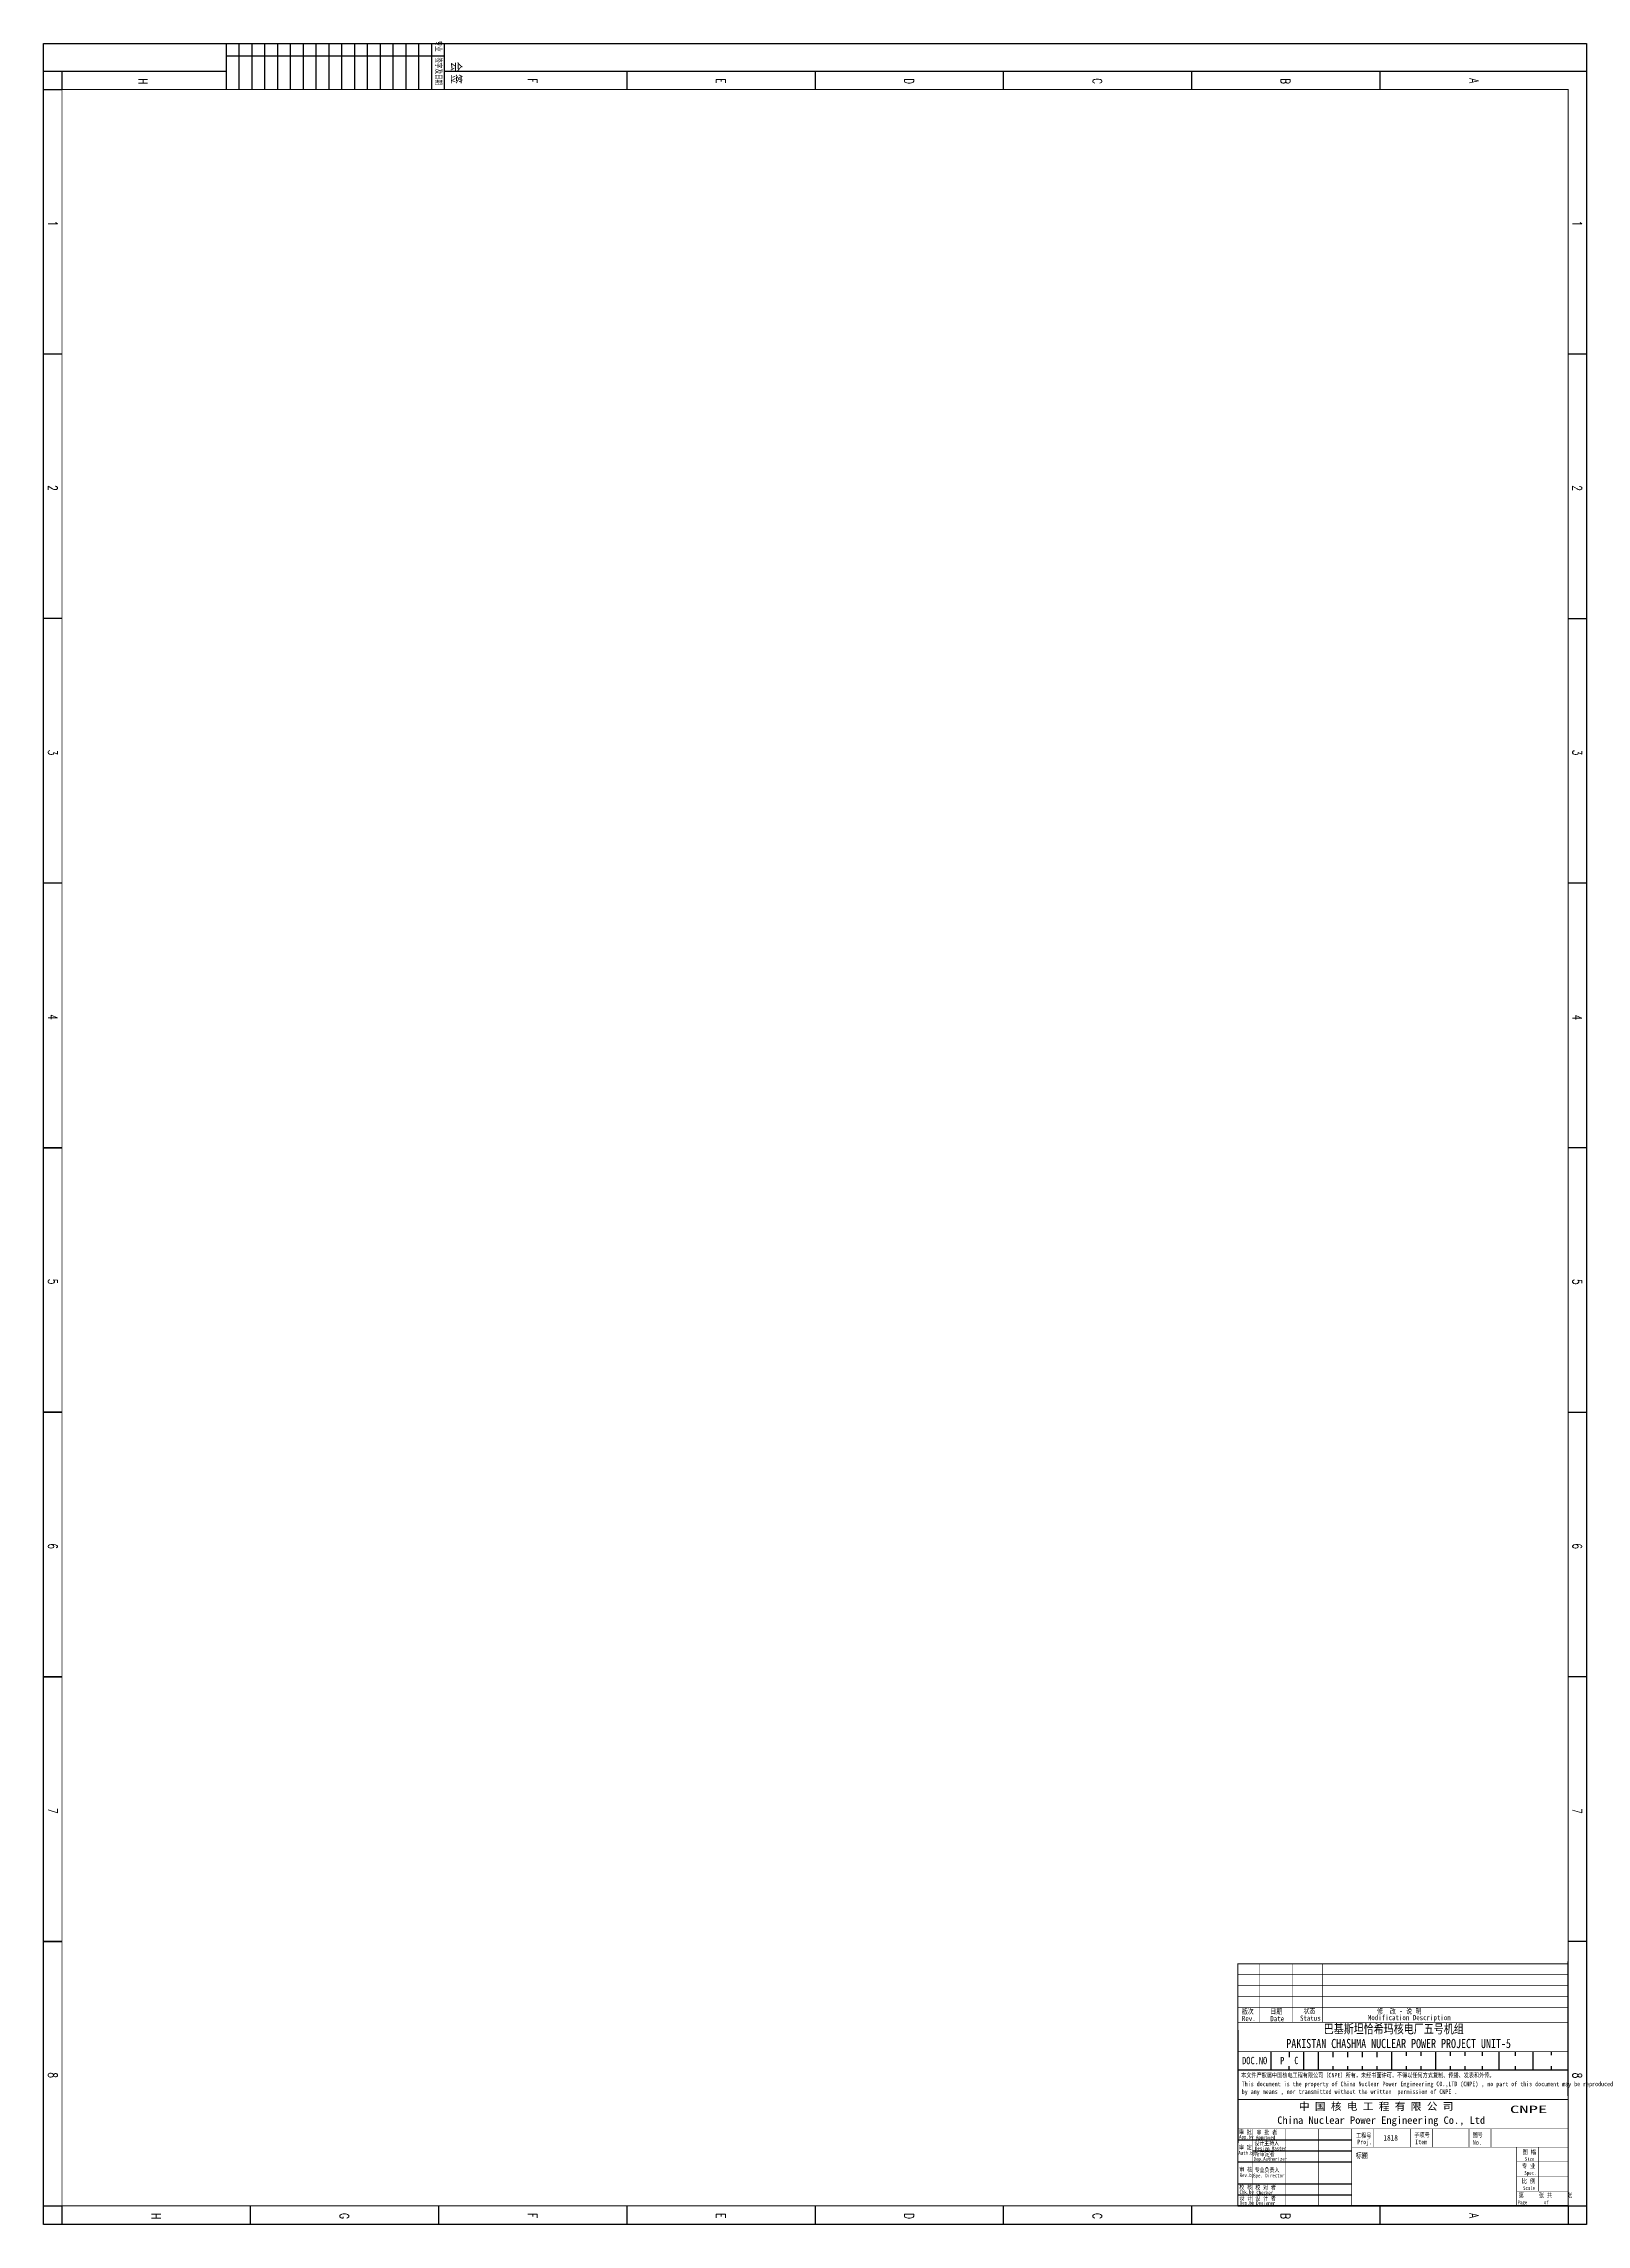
# Model space of a CAD drawing. Header units: millimetres. Extents: x 1121821 to 2245272, y -909469 to -453619.
# Drawn here: x 1121821 to 1122662, y -454808 to -453619 of the extents above.
import ezdxf
from ezdxf.enums import TextEntityAlignment as Align

# ---------------------------------------------------------------- set-up
doc = ezdxf.new("R2010")
doc.units = ezdxf.units.MM
for name, color, linetype in [('1', 7, 'Continuous'), ('PUB_TEXT', 7, 'Continuous'), ('图框', 4, 'Continuous')]:
    doc.layers.add(name, color=color, linetype=linetype)
doc.styles.add('bine', font='binee.shx', dxfattribs={"width": 0.7, "bigfont": 'binec.shx'})
doc.styles.add('HZbine', font='txt_____.ttf', dxfattribs={"width": 0.7, "bigfont": 'HZTXT'})
doc.styles.add('宋体', font='', dxfattribs={"width": 0.7})
doc.styles.add('汉字', font='仿宋_GB2312.ttf', dxfattribs={"width": 0.8, "height": 4})
doc.styles.get('宋体').set_extended_font_data('SimSun')

# ---------------------------------------------------------------- blocks, each defined once
blk = doc.blocks.new('会签')
at = {"color": 0}
for p, q in [((3629.7, -1305.7), (3604.7, -1305.7)), ((3611.4, -1424.7), (3611.4, -1305.7)), ((3629.7, -1312.7), (3604.7, -1312.7)), ((3629.7, -1319.7), (3604.7, -1319.7)), ((3629.7, -1326.7), (3604.7, -1326.7)), ((3629.7, -1333.7), (3604.7, -1333.7)), ((3629.7, -1340.7), (3604.7, -1340.7)), ((3629.7, -1347.7), (3604.7, -1347.7)), ((3629.7, -1354.7), (3604.7, -1354.7)), ((3629.7, -1361.7), (3604.7, -1361.7)), ((3629.7, -1368.7), (3604.7, -1368.7)), ((3629.7, -1375.7), (3604.7, -1375.7)), ((3629.7, -1382.7), (3604.7, -1382.7)), ((3629.7, -1389.7), (3604.7, -1389.7)), ((3629.7, -1396.7), (3604.7, -1396.7)), ((3629.7, -1403.7), (3604.7, -1403.7)), ((3629.7, -1410.7), (3604.7, -1410.7)), ((3629.7, -1417.7), (3604.7, -1417.7)), ((3629.7, -1424.7), (3604.7, -1424.7))]:
    blk.add_line(p, q, dxfattribs=at)
at = {"color": 0, "style": 'bine', "width": 0.7}
for s, height, p in [('会 签  ', 6, (3622.2, -1302.5)), ('专业   签字及日期', 3.3, (3615.2, -1310.9))]:
    blk.add_text(s, height=height, dxfattribs=at).set_placement(p, align=Align.CENTER)

msp = doc.modelspace()

# ---------------------------------------------------------------- linework, layer by layer
at = {"linetype": 'Continuous'}
msp.add_line((1122489.6, -454713.5), (1122489.6, -454723.5), dxfattribs=at)
msp.add_line((1122499.6, -454713.5), (1122499.6, -454716.5))
at = {"color": 4, "flags": 128}
for points in [[(1121820.6, -454807.6), (1121820.6, -453618.6)], [(1121820.6, -453618.6), (1122661.6, -453618.6)], [(1122661.6, -453618.6), (1122661.6, -454807.6)], [(1121830.6, -453787.9), (1121820.6, -453787.9)], [(1122661.6, -453787.9), (1122651.6, -453787.9)], [(1121830.6, -453932.1), (1121820.6, -453932.1)], [(1122661.6, -453932.2), (1122651.6, -453932.2)], [(1121830.6, -454076.3), (1121820.6, -454076.3)], [(1122661.6, -454076.4), (1122651.6, -454076.4)], [(1121830.6, -454220.6), (1121820.6, -454220.6)], [(1122661.6, -454220.7), (1122651.6, -454220.7)], [(1121830.6, -454364.8), (1121820.6, -454364.8)], [(1122661.6, -454364.9), (1122651.6, -454364.9)], [(1121830.6, -454509.1), (1121820.6, -454509.1)], [(1122661.6, -454509.1), (1122651.6, -454509.1)], [(1121830.6, -454653.3), (1121820.6, -454653.3)], [(1121830.6, -454653.3), (1121820.6, -454653.3)], [(1122661.6, -454653.4), (1122651.6, -454653.4)], [(1122661.6, -454797.6), (1122651.6, -454797.6)], [(1122661.6, -454807.6), (1121820.6, -454807.6)]]:
    msp.add_lwpolyline(points, dxfattribs=at)
msp.add_lwpolyline([(1121820.6, -453633.6), (1121920.2, -453633.6)])
at = {"flags": 128}
for points in [[(1121830.6, -453633.6), (1121830.6, -453643.6)], [(1122138.5, -453633.6), (1122138.5, -453643.6)], [(1122138.5, -453633.6), (1122138.5, -453643.6)], [(1122241.1, -453633.6), (1122241.1, -453643.6)], [(1122343.7, -453633.6), (1122343.7, -453643.6)], [(1122446.3, -453633.6), (1122446.3, -453643.6)], [(1122549, -453633.6), (1122549, -453643.6)], [(1121820.6, -453643.6), (1121830.6, -453643.6)], [(1121820.6, -454220.6), (1121830.6, -454220.6)], [(1121820.6, -454364.8), (1121830.6, -454364.8)], [(1121820.6, -454509.1), (1121830.6, -454509.1)], [(1121820.6, -454653.3), (1121830.6, -454653.3)], [(1121820.6, -454653.3), (1121830.6, -454653.3)], [(1121820.6, -454797.5), (1121830.6, -454797.5)], [(1121830.6, -454797.6), (1121830.6, -454807.6)], [(1121933.2, -454797.6), (1121933.2, -454807.6)], [(1122035.8, -454797.6), (1122035.8, -454807.6)], [(1122138.5, -454797.6), (1122138.5, -454807.6)], [(1122241.1, -454797.6), (1122241.1, -454807.6)], [(1122343.7, -454797.6), (1122343.7, -454807.6)], [(1122446.3, -454797.6), (1122446.3, -454807.6)], [(1122549, -454797.6), (1122549, -454807.6)], [(1122651.6, -454797.6), (1122651.6, -454807.6)]]:
    msp.add_lwpolyline(points, dxfattribs=at)
at = {"color": 4}
msp.add_lwpolyline([(1122039.2, -453633.6), (1122661.6, -453633.6)], dxfattribs=at)
at = {"const_width": 0.5}
msp.add_lwpolyline([(1122651.6, -453643.6), (1122651.6, -454797.5), (1121830.6, -454797.5), (1121830.6, -453643.6)], close=True, dxfattribs=at)
at = {"layer": '1'}
for p, q in [((1122651.3, -454664.3), (1122651.3, -454664.3)), ((1122651.3, -454664.3), (1122651.3, -454664.3)), ((1122651.3, -454664.3), (1122651.3, -454664.3)), ((1122651.3, -454664.3), (1122651.3, -454664.3)), ((1122651.6, -454737.6), (1122651.6, -454664.3)), ((1122651.3, -454692.2), (1122651.3, -454692.2)), ((1122651.3, -454692.2), (1122651.3, -454692.2)), ((1122651.3, -454692.2), (1122651.3, -454692.2)), ((1122651.3, -454692.2), (1122651.3, -454692.2)), ((1122499.6, -454714.5), (1122499.6, -454714.5)), ((1122507.6, -454723.5), (1122507.6, -454713.5)), ((1122515.6, -454723.5), (1122515.6, -454713.5)), ((1122523.6, -454716.5), (1122523.6, -454713.5)), ((1122531.6, -454716.5), (1122531.6, -454713.5)), ((1122539.6, -454716.5), (1122539.6, -454713.5)), ((1122547.6, -454716.5), (1122547.6, -454713.5)), ((1122555.6, -454723.5), (1122555.6, -454713.5)), ((1122563.6, -454715.8), (1122563.6, -454713.5)), ((1122571.6, -454715.8), (1122571.6, -454713.5)), ((1122579.6, -454723.5), (1122579.6, -454713.5)), ((1122587.6, -454715.8), (1122587.6, -454713.5)), ((1122595.6, -454715.8), (1122595.6, -454713.5)), ((1122605, -454715.8), (1122605, -454713.5)), ((1122614, -454723.3), (1122614, -454713.3)), ((1122623, -454715.8), (1122623, -454713.8)), ((1122632.5, -454723.5), (1122632.5, -454713.5)), ((1122642.5, -454715.3), (1122642.5, -454713.4)), ((1122651.6, -454723.5), (1122471.6, -454723.5)), ((1122499.6, -454723.5), (1122499.6, -454721.3)), ((1122523.6, -454723.5), (1122523.6, -454721.3)), ((1122531.6, -454723.5), (1122531.6, -454721.3)), ((1122539.6, -454723.5), (1122539.6, -454721.3)), ((1122547.6, -454723.5), (1122547.6, -454721.3)), ((1122563.6, -454723.5), (1122563.6, -454721.3)), ((1122571.6, -454723.5), (1122571.6, -454721.3)), ((1122587.6, -454723.5), (1122587.6, -454721.3)), ((1122595.6, -454723.5), (1122595.6, -454721.3)), ((1122605, -454723.8), (1122605, -454721.3)), ((1122623, -454723.3), (1122623, -454721.3)), ((1122642.5, -454723.3), (1122642.5, -454721.3)), ((1122651.6, -454797.5), (1122471.6, -454797.5)), ((1122651.6, -454797.5), (1122471.6, -454797.5)), ((1122651.6, -454797.5), (1122471.6, -454797.5)), ((1122651.6, -454797.5), (1122471.6, -454797.5)), ((1122651.6, -454797.6), (1122471.6, -454797.6))]:
    msp.add_line(p, q, dxfattribs=at)
at = {"layer": '1', "color": 7}
for p, q in [((1122651.3, -454679.4), (1122651.3, -454679.4)), ((1122651.3, -454679.4), (1122651.3, -454679.4)), ((1122651.3, -454679.4), (1122651.3, -454679.4)), ((1122651.3, -454679.4), (1122651.3, -454679.4)), ((1122651.3, -454707.3), (1122651.3, -454707.3)), ((1122651.3, -454707.3), (1122651.3, -454707.3)), ((1122651.3, -454707.3), (1122651.3, -454707.3)), ((1122651.3, -454707.3), (1122651.3, -454707.3)), ((1122471.6, -454761.5), (1122533.6, -454761.5)), ((1122479.6, -454767.5), (1122533.6, -454767.5)), ((1122471.6, -454773.5), (1122533.6, -454773.5)), ((1122471.6, -454785.5), (1122533.6, -454785.5)), ((1122471.6, -454791.5), (1122533.6, -454791.5)), ((1122651.6, -454797.5), (1122471.6, -454797.5)), ((1122651.6, -454797.5), (1122471.6, -454797.5)), ((1122651.6, -454797.6), (1122471.6, -454797.6))]:
    msp.add_line(p, q, dxfattribs=at)
at = {"layer": '1', "color": 7, "ltscale": 0.8}
msp.add_line((1122471.6, -454701.7), (1122471.6, -454763.1), dxfattribs=at)
at = {"layer": '1', "color": 7, "const_width": 0.5}
for points in [[(1122471.6, -454797.5), (1122651.6, -454797.5), (1122651.6, -454665.5), (1122471.6, -454665.5)], [(1122471.6, -454739.5), (1122651.6, -454739.5), (1122651.6, -454797.5), (1122471.6, -454797.5)]]:
    msp.add_lwpolyline(points, close=True, dxfattribs=at)
at = {"layer": '1', "color": 7}
for points, const_width in [([(1122471.6, -454671.5), (1122651.6, -454671.5)], 0.3), ([(1122483.6, -454665.5), (1122483.6, -454697.5)], 0.3), ([(1122501.6, -454665.5), (1122501.6, -454697.5)], 0.3), ([(1122517.6, -454665.5), (1122517.6, -454697.5)], 0.3), ([(1122471.6, -454677.5), (1122651.6, -454677.5)], 0.3), ([(1122471.6, -454683.5), (1122651.6, -454683.5)], 0.3), ([(1122471.6, -454689.5), (1122651.6, -454689.5)], 0.3), ([(1122471.6, -454697.5), (1122651.6, -454697.5)], 0.3), ([(1122471.6, -454713.5), (1122651.6, -454713.5)], 0.3), ([(1122489.6, -454713.5), (1122489.6, -454723.5)], 0.3), ([(1122471.6, -454723.5), (1122651.6, -454723.5)], 0.3), ([(1122471.6, -454723.5), (1122651.6, -454723.5)], 0.3), ([(1122471.6, -454755.5), (1122651.6, -454755.5)], 0.3), ([(1122479.6, -454755.5), (1122479.6, -454797.5)], 0.3), ([(1122497.6, -454755.5), (1122497.6, -454797.5)], 0.3), ([(1122515.6, -454755.5), (1122515.6, -454797.5)], 0.3), ([(1122533.6, -454755.5), (1122533.6, -454797.5)], 0.3), ([(1122545.6, -454755.5), (1122545.6, -454765.5)], 0.25), ([(1122565.6, -454755.5), (1122565.6, -454765.5)], 0.25), ([(1122577.6, -454755.5), (1122577.6, -454765.5)], 0.25), ([(1122597.6, -454755.5), (1122597.6, -454765.5)], 0.25), ([(1122609.6, -454755.5), (1122609.6, -454765.5)], 0.25), ([(1122533.6, -454765.5), (1122651.6, -454765.5)], 0.3), ([(1122623.6, -454765.5), (1122623.6, -454797.5)], 0.3), ([(1122635.6, -454765.5), (1122635.6, -454789.5)], 0.25), ([(1122651.6, -454773.5), (1122623.6, -454773.5)], 0.25), ([(1122651.6, -454781.5), (1122623.6, -454781.5)], 0.25), ([(1122651.6, -454789.5), (1122623.6, -454789.5)], 0.25)]:
    msp.add_lwpolyline(points, dxfattribs=dict(at, const_width=const_width))
at = {"layer": '1', "const_width": 0.3}
msp.add_lwpolyline([(1122479.6, -454755.5), (1122479.6, -454797.5)], dxfattribs=at)
at = {"layer": '图框'}
for p, q in [((1122651.6, -454797.5), (1122471.6, -454797.5)), ((1122651.6, -454797.5), (1122471.6, -454797.5)), ((1122651.6, -454797.5), (1122471.6, -454797.5)), ((1122651.6, -454797.5), (1122471.6, -454797.5)), ((1122651.6, -454797.6), (1122471.6, -454797.6))]:
    msp.add_line(p, q, dxfattribs=at)

# ---------------------------------------------------------------- block references
at = {"color": 0, "rotation": 270}
msp.add_blockref('会签', (1123344.9, -450013.9), dxfattribs=at)

# ---------------------------------------------------------------- texts
at = {"color": 0, "style": 'HZbine', "width": 0.7}
for s, p in [('H', (1121872.3, -453637.5)), ('H', (1121872.3, -453637.5)), ('F', (1122084.6, -453637.5)), ('F', (1122084.6, -453637.5)), ('E', (1122187.3, -453637.5)), ('D', (1122289.9, -453637.5)), ('C', (1122392.5, -453637.5)), ('B', (1122495.1, -453637.5)), ('A', (1122597.8, -453637.5)), ('1', (1121823.1, -453715.2)), ('1', (1122654.1, -453715.2)), ('2', (1121823.1, -453859.4)), ('2', (1122654.1, -453859.5)), ('3', (1121823.1, -454003.6)), ('3', (1122654.1, -454003.7)), ('4', (1121823.1, -454147.9)), ('4', (1122654.1, -454148)), ('5', (1121823.1, -454292.1)), ('5', (1122654.1, -454292.2)), ('6', (1121823.1, -454436.4)), ('6', (1122654.1, -454436.4)), ('7', (1121823.1, -454580.6)), ('7', (1122654.1, -454580.7)), ('8', (1121823.1, -454724.8)), ('8', (1121823.1, -454724.8)), ('8', (1122654.1, -454724.9)), ('H', (1121879.4, -454801.5)), ('G', (1121982, -454801.5)), ('F', (1122084.6, -454801.5)), ('E', (1122187.3, -454801.5)), ('D', (1122289.9, -454801.5)), ('C', (1122392.5, -454801.5)), ('B', (1122495.1, -454801.5)), ('A', (1122597.8, -454801.5))]:
    msp.add_text(s, height=5, rotation=270, dxfattribs=at).set_placement(p)
at = {"linetype": 'Continuous', "char_height": 4, "attachment_point": 5, "style": '宋体'}
for s, width, insert in [('P', 5.775, (1122495.8, -454718.3)), ('C', 6.76, (1122503.5, -454718.3))]:
    msp.add_mtext_dynamic_manual_height_columns(s, width=width, gutter_width=1, heights=[0], dxfattribs=dict(at, insert=insert))
at = {"layer": '1', "style": '汉字', "width": 0.8}
for s, height, p in [('版次', 2.88, (1122473.8, -454692.9)), ('Rev.', 2.88, (1122473.8, -454696.8)), ('Date', 2.88, (1122489.3, -454696.9)), ('日期 ', 2.88, (1122489.3, -454692.9)), ('Status', 2.88, (1122505.5, -454696.6)), ('状态', 2.88, (1122507.4, -454692.7)), ('Modification Description', 2.88, (1122542.5, -454696.3)), ('修  改 - 说 明', 2.88, (1122547.5, -454692.8)), ('PAKISTAN CHASHMA NUCLEAR POWER PROJECT UNIT-5', 5, (1122498, -454711.5)), ('巴基斯坦恰希玛核电厂五号机组', 5, (1122518.4, -454703.5)), ('审 批', 2.4, (1122472.2, -454758.5)), ('审 批 者', 2.4, (1122481.8, -454758.6)), ('Auth.by', 2, (1122471.9, -454769.7)), ('App.by', 2, (1122472.3, -454760.9)), ('审 定', 2.4, (1122472.2, -454766.8)), ('设计主持人', 2.4, (1122480.6, -454764.5)), ('所审定者', 2.4, (1122480.9, -454770.4)), ('Design Master', 2, (1122481, -454767.2)), ('Approved', 2, (1122481.5, -454761.2)), ('标题', 3, (1122535.8, -454771.6)), ('Proj.', 2.5, (1122536.7, -454763.9)), ('Item', 2.5, (1122568.3, -454763.9)), ('No.', 2.5, (1122599.7, -454764.2)), ('图 幅', 2.5, (1122626.8, -454769.3)), ('审 核', 2.4, (1122472.4, -454778.9)), ('Rev.by', 2, (1122472.6, -454781.8)), ('Spe. Director', 2, (1122480, -454782)), ('Dep.Authorizer', 2, (1122480.2, -454772.9)), ('专业负责人', 2.4, (1122480.8, -454779.1)), ('专 业', 2.5, (1122626.5, -454777)), ('Spec.', 2, (1122627.8, -454780.6)), ('Size', 2, (1122628, -454772.9)), ('校 核', 2.4, (1122472.4, -454788.5)), ('Chk.by', 2, (1122472.5, -454791)), ('设 计', 2.4, (1122472.5, -454794.4)), ('校 对 者', 2.4, (1122481.1, -454788.7)), ('设 计 者', 2.4, (1122481.1, -454794.6)), ('Checker', 2, (1122481.7, -454791.3)), ('第     张 共     张', 2.5, (1122624.7, -454793)), ('比 例', 2.5, (1122626.4, -454785.2)), ('Scale', 2, (1122627.1, -454788.8)), ('Des.by', 2, (1122472.7, -454796.9)), ('Designer', 2, (1122481.6, -454797)), ('Page       of  ', 2, (1122624.1, -454796.6))]:
    msp.add_text(s, height=height, dxfattribs=at).set_placement(p)
at = {"layer": '1', "color": 7, "style": '宋体', "width": 0.8}
msp.add_text('DOC.NO', height=4, dxfattribs=at).set_placement((1122473.9, -454720.3))
at = {"layer": '1', "ltscale": 0.8, "style": '汉字', "width": 0.8}
for s, height, p in [('本文件产权属中国核电工程有限公司（CNPE）所有，未经书面许可，不得以任何方式复制、传播、发表和外传。', 2.5, (1122473.4, -454727.5)), ('This document is the property of China Nuclear Power Engineering CO.,LTD (CNPE) , no part of this document may be reproduced ', 2.5, (1122473.7, -454732.3)), ('by any means , nor transmitted without the written  permission of CNPE .', 2.5, (1122473.7, -454736.5)), ('工程号', 2.5, (1122536, -454760.4)), ('1818', 3, (1122551, -454761.9)), ('子项号', 2.5, (1122567.8, -454760.1)), ('图号', 2.5, (1122599.5, -454760))]:
    msp.add_text(s, height=height, dxfattribs=at).set_placement(p)
at = {"layer": 'PUB_TEXT', "style": '汉字'}
for s, width, p, p2 in [('中 国 核 电 工 程 有 限 公 司', 1.049388, (1122504.9, -454745.3), (1122589.1, -454745.3)), ('CNPE', 1.843009, (1122619.9, -454746.9), (1122640.3, -454746.9)), ('China Nuclear Power Engineering Co., Ltd', 1.023647, (1122493.1, -454752.8), (1122606.4, -454752.8))]:
    msp.add_text(s, height=4, dxfattribs=dict(at, width=width)).set_placement(p, p2, align=Align.FIT)

doc.saveas('drawing.dxf')
